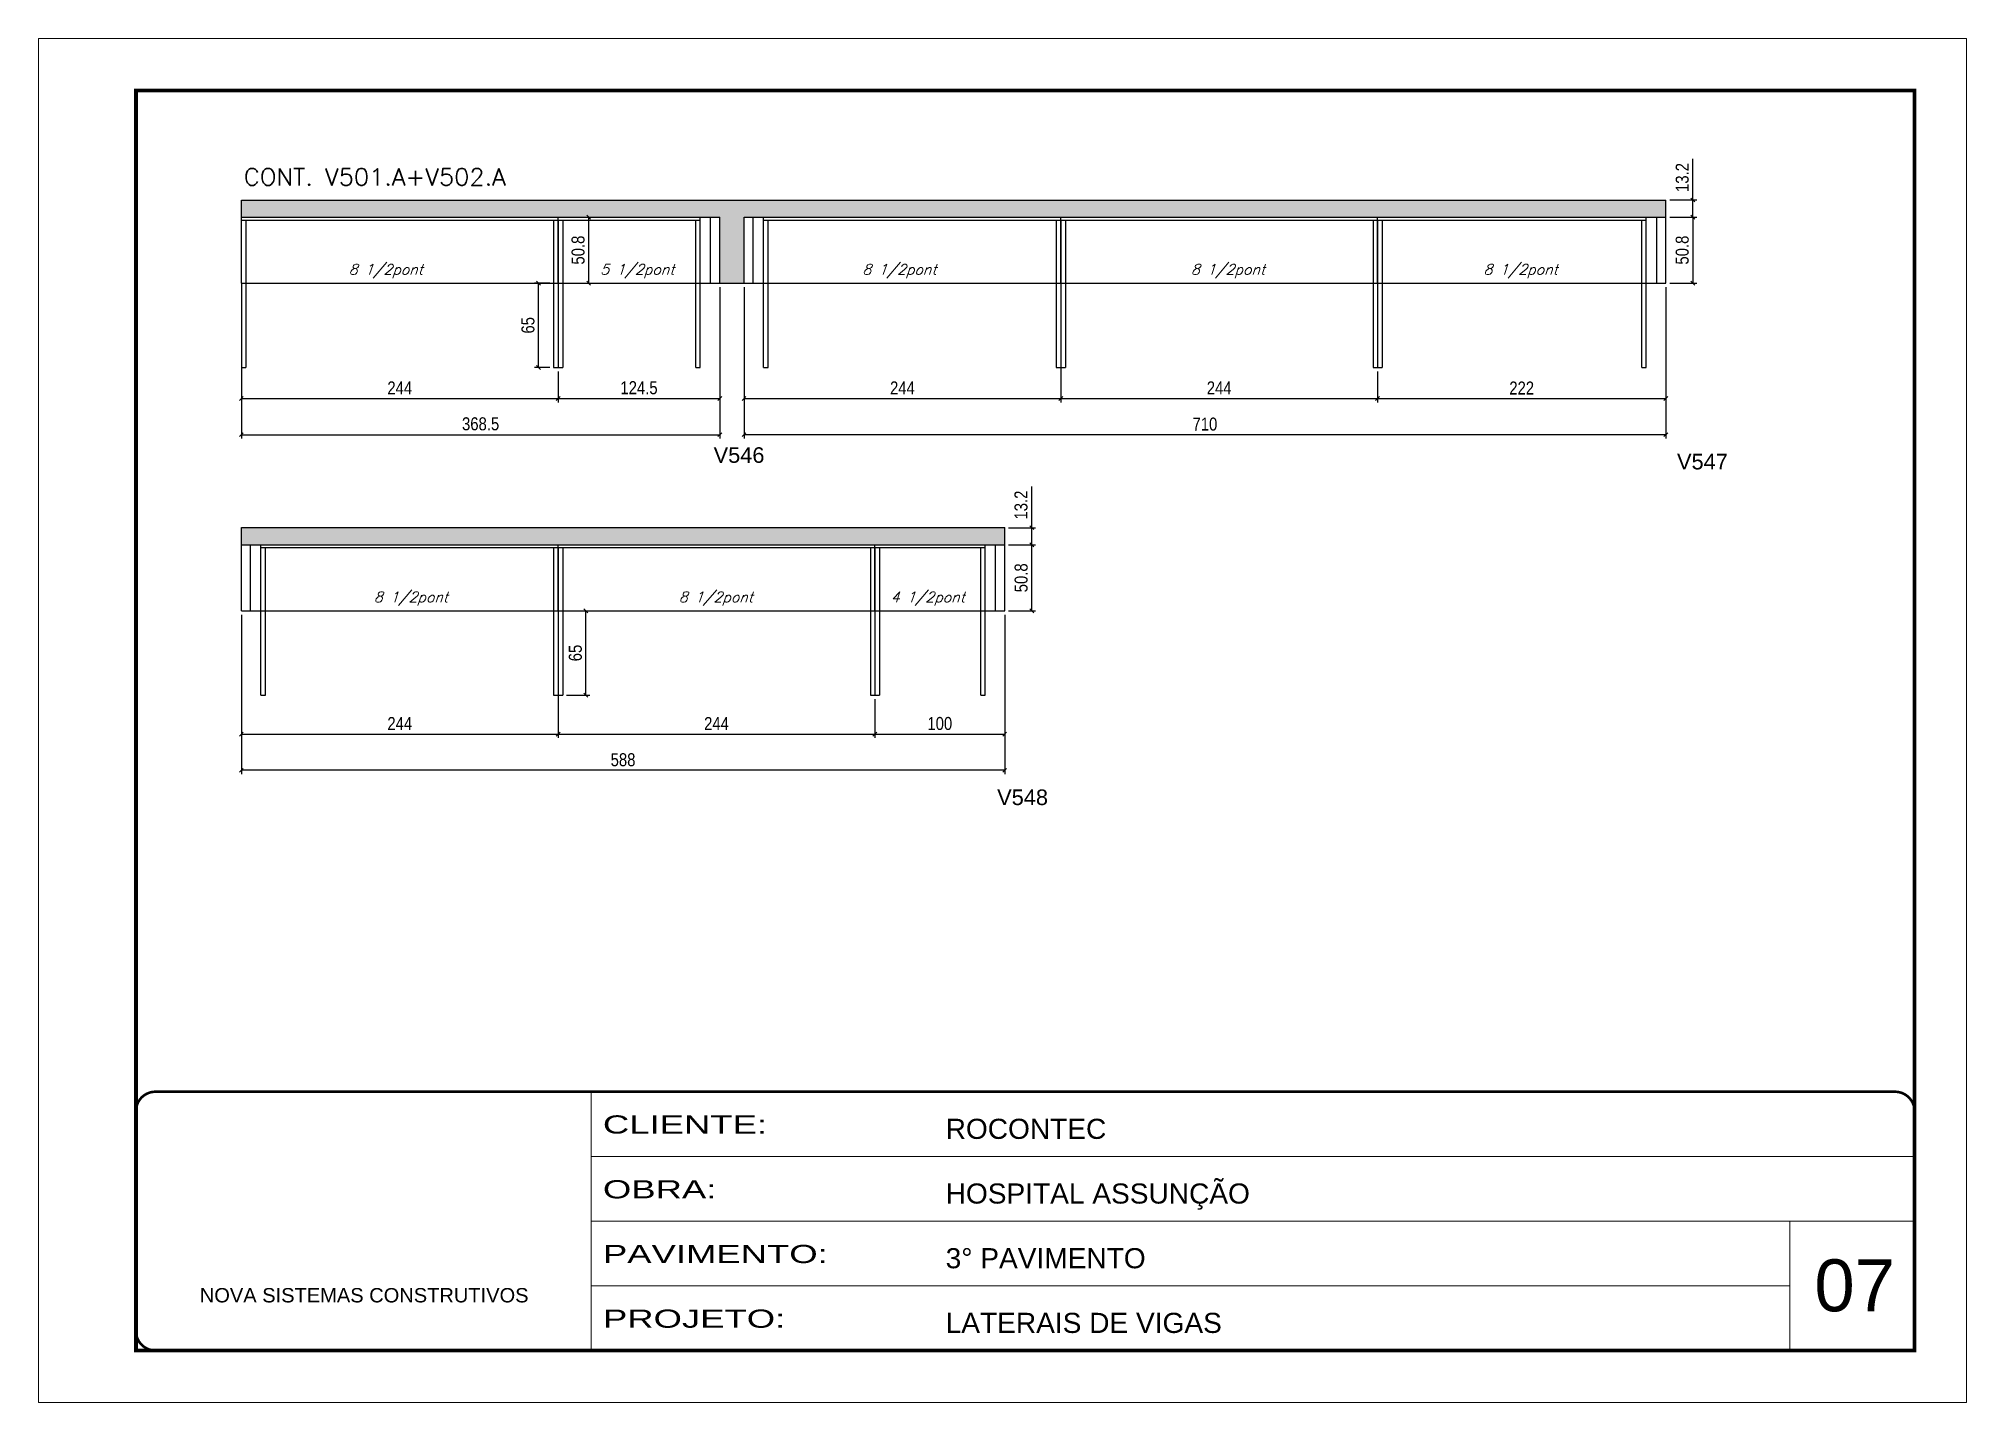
# Model space of a CAD drawing. Extents: x -21493 to -15213, y -12134 to 11887.
# Drawn here: x -18310 to -16825, y 9689 to 10739 of the extents above; entities that cross this region are included whole.
import ezdxf

# ---------------------------------------------------------------- set-up
doc = ezdxf.new("R2010")
doc.units = 0
doc.linetypes.add('CONTINUO', pattern=[0])
doc.linetypes.add('DASHED', pattern=[0.75, 0.5, -0.25])
for name, color, linetype in [('5', 5, 'Continuous'), ('COTA', 241, 'Continuous'), ('Painéis', 200, 'Continuous'), ('SARR_2.2x7', 40, 'Continuous'), ('SARR_3.5x7', 81, 'Continuous'), ('texto', 7, 'Continuous')]:
    doc.layers.add(name, color=color, linetype=linetype)
for name, color, linetype, lineweight in [('CARIMBO', 255, 'Continuous', 9), ('Folhas', 255, 'Continuous', 9), ('SARRAFO DE PRESSAO', 251, 'DASHED', 9), ('Texto Seção', 7, 'Continuous', 15)]:
    doc.layers.add(name, color=color, linetype=linetype, lineweight=lineweight)
doc.styles.add('ARIAL', font='arial.ttf')
doc.styles.add('COTA TECNICA', font='techl___.ttf', dxfattribs={"height": 10})
doc.styles.add('REGUA-120', font='ROMANS.shx', dxfattribs={"height": 15})
doc.styles.add('Romans', font='romans.shx')
doc.styles.get("Standard").update_dxf_attribs({"font": 'arial.ttf'})
doc.styles.add('Tecnologia', font='')
doc.styles.get('Tecnologia').set_extended_font_data('Forgotten Futurist')
doc.dimstyles.new('PAINEL', dxfattribs={"dimtxt": 10, "dimasz": 3, "dimexe": 3, "dimexo": 3, "dimgap": 3, "dimtad": 1, "dimdec": 1, "dimzin": 12, "dimdsep": 46, "dimtxsty": 'COTA TECNICA', "dimblk1": 'OBLIQUE', "dimblk2": 'OBLIQUE', "dimsah": 1, "dimcen": 0.9, "dimclrd": 4, "dimclre": 4, "dimclrt": 240, "dimadec": 1, "dimazin": 3, "dimtfac": 1, "dimtdec": 1, "dimtmove": 0, "dimatfit": 3, "dimfxl": 1, "dimtolj": 1, "dimtzin": 12, "dimarcsym": 0})

msp = doc.modelspace()

# ---------------------------------------------------------------- texts
at = {"layer": '5', "linetype": 'Continuous'}
for s, p in [('V546', (-17789.91, 10412.03)), ('V547', (-17047.84, 10406.98)), ('V548', (-17571.51, 10148.55))]:
    msp.add_text(s, height=12, rotation=0.00004, dxfattribs=at).set_placement(p)
at = {"layer": 'CARIMBO', "style": 'ARIAL'}
msp.add_text('07', height=40, dxfattribs=at).set_placement((-16942.05, 9758.8))
at = {"layer": 'texto', "color": 2, "char_height": 8, "attachment_point": 5, "style": 'Romans'}
for s, insert in [('{\\Q19;\\C256;8 1/2pont}', (-18042.44, 10559.64)), ('{\\Q19;\\C256;5 1/2pont}', (-17848.71, 10559.64)), ('{\\Q19;\\C256;8 1/2pont}', (-17646.78, 10559.64)), ('{\\Q19;\\C256;8 1/2pont}', (-17393.72, 10559.64)), ('{\\Q19;\\C256;8 1/2pont}', (-17168.3, 10559.64)), ('{\\Q19;\\C256;8 1/2pont}', (-18023.09, 10307.42)), ('{\\Q19;\\C256;8 1/2pont}', (-17788.21, 10307.42)), ('{\\Q19;\\C256;4 1/2pont}', (-17625, 10307.42))]:
    msp.add_mtext(s, dxfattribs=dict(at, insert=insert))
at = {"layer": 'Texto Seção', "style": 'REGUA-120', "width": 1.05}
msp.add_text('CONT. V501.A+V502.A', height=13, dxfattribs=at).set_placement((-18151.82, 10625.62))

# ---------------------------------------------------------------- blocks, each defined once
blk = doc.blocks.new('_Oblique')
at = {"color": 0, "linetype": 'ByBlock', "lineweight": -2}
blk.add_line((-0.5, -0.5), (0.5, 0.5), dxfattribs=at)
blk = doc.blocks.new('*D1657')
at = {"layer": 'COTA', "color": 4, "lineweight": -2, "ltscale": 25, "transparency": 16777216}
for p, q in [((-17766.5, 10547.4), (-17766.5, 10458.6)), ((-17522.5, 10547.4), (-17522.5, 10458.6)), ((-17766.5, 10461.6), (-17522.5, 10461.6))]:
    blk.add_line(p, q, dxfattribs=at)
at = {"layer": 'Defpoints', "color": 0, "ltscale": 25, "transparency": 16777216}
for p in [(-17766.5, 10550.4), (-17522.5, 10550.4), (-17522.5, 10461.6)]:
    blk.add_point(p, dxfattribs=at)
at = {"layer": 'COTA', "color": 4, "lineweight": -2, "ltscale": 25, "transparency": 16777216, "xscale": 3, "yscale": 3, "zscale": 3, "rotation": 180}
blk.add_blockref('_Oblique', (-17766.5, 10461.6), dxfattribs=at)
at = {"layer": 'COTA', "color": 4, "lineweight": -2, "ltscale": 25, "transparency": 16777216, "xscale": 3, "yscale": 3, "zscale": 3}
blk.add_blockref('_Oblique', (-17522.5, 10461.6), dxfattribs=at)
at = {"layer": 'COTA', "color": 240, "ltscale": 25, "transparency": 16777216, "insert": (-17644.5, 10469.7), "char_height": 10, "attachment_point": 5, "style": 'COTA TECNICA'}
blk.add_mtext('\\A1;244', dxfattribs=at)
blk = doc.blocks.new('*D1658')
at = {"layer": 'COTA', "color": 4, "lineweight": -2, "ltscale": 25, "transparency": 16777216}
for p, q in [((-17766.5, 10547.4), (-17766.5, 10430.7)), ((-17056.5, 10547.4), (-17056.5, 10430.7)), ((-17056.5, 10433.7), (-17766.5, 10433.7))]:
    blk.add_line(p, q, dxfattribs=at)
at = {"layer": 'Defpoints', "color": 0, "ltscale": 25, "transparency": 16777216}
for p in [(-17766.5, 10550.4), (-17056.5, 10550.4), (-17766.5, 10433.7)]:
    blk.add_point(p, dxfattribs=at)
at = {"layer": 'COTA', "color": 4, "lineweight": -2, "ltscale": 25, "transparency": 16777216, "xscale": 3, "yscale": 3, "zscale": 3, "rotation": 180}
blk.add_blockref('_Oblique', (-17766.5, 10433.7), dxfattribs=at)
at = {"layer": 'COTA', "color": 4, "lineweight": -2, "ltscale": 25, "transparency": 16777216, "xscale": 3, "yscale": 3, "zscale": 3}
blk.add_blockref('_Oblique', (-17056.5, 10433.7), dxfattribs=at)
at = {"layer": 'COTA', "color": 240, "ltscale": 25, "transparency": 16777216, "insert": (-17411.5, 10441.8), "char_height": 10, "attachment_point": 5, "style": 'COTA TECNICA'}
blk.add_mtext('\\A1;710', dxfattribs=at)
blk = doc.blocks.new('*D1659')
at = {"layer": 'COTA', "color": 4, "lineweight": -2, "ltscale": 25, "transparency": 16777216}
for p, q in [((-17035.6, 10614.4), (-17035.6, 10646.1)), ((-17053.5, 10614.4), (-17032.6, 10614.4)), ((-17035.6, 10601.2), (-17035.6, 10614.4)), ((-17053.5, 10601.2), (-17032.6, 10601.2))]:
    blk.add_line(p, q, dxfattribs=at)
at = {"layer": 'Defpoints', "color": 0, "ltscale": 25, "transparency": 16777216}
for p in [(-17056.5, 10614.4), (-17035.6, 10614.4), (-17056.5, 10601.2)]:
    blk.add_point(p, dxfattribs=at)
at = {"layer": 'COTA', "color": 4, "lineweight": -2, "ltscale": 25, "transparency": 16777216, "xscale": 3, "yscale": 3, "zscale": 3}
for p, rotation in [((-17035.6, 10614.4), 90), ((-17035.6, 10601.2), 270)]:
    blk.add_blockref('_Oblique', p, dxfattribs=dict(at, rotation=rotation))
at = {"layer": 'COTA', "color": 240, "ltscale": 25, "transparency": 16777216, "insert": (-17043.8, 10631.7), "char_height": 10, "attachment_point": 5, "rotation": 90, "style": 'COTA TECNICA'}
blk.add_mtext('\\A1;13.2', dxfattribs=at)
blk = doc.blocks.new('*D1660')
at = {"layer": 'COTA', "color": 4, "lineweight": -2, "ltscale": 25, "transparency": 16777216}
for p, q in [((-18153.7, 10295.1), (-18153.7, 10200.2)), ((-17909.7, 10295.1), (-17909.7, 10200.2)), ((-18153.7, 10203.2), (-17909.7, 10203.2))]:
    blk.add_line(p, q, dxfattribs=at)
at = {"layer": 'Defpoints', "color": 0, "ltscale": 25, "transparency": 16777216}
for p in [(-18153.7, 10298.1), (-17909.7, 10298.1), (-17909.7, 10203.2)]:
    blk.add_point(p, dxfattribs=at)
at = {"layer": 'COTA', "color": 4, "lineweight": -2, "ltscale": 25, "transparency": 16777216, "xscale": 3, "yscale": 3, "zscale": 3, "rotation": 180}
blk.add_blockref('_Oblique', (-18153.7, 10203.2), dxfattribs=at)
at = {"layer": 'COTA', "color": 4, "lineweight": -2, "ltscale": 25, "transparency": 16777216, "xscale": 3, "yscale": 3, "zscale": 3}
blk.add_blockref('_Oblique', (-17909.7, 10203.2), dxfattribs=at)
at = {"layer": 'COTA', "color": 240, "ltscale": 25, "transparency": 16777216, "insert": (-18031.7, 10211.3), "char_height": 10, "attachment_point": 5, "style": 'COTA TECNICA'}
blk.add_mtext('\\A1;244', dxfattribs=at)
blk = doc.blocks.new('*D1661')
at = {"layer": 'COTA', "color": 4, "lineweight": -2, "ltscale": 25, "transparency": 16777216}
for p, q in [((-17909.7, 10295.1), (-17909.7, 10200.2)), ((-17665.7, 10230.1), (-17665.7, 10200.2)), ((-17909.7, 10203.2), (-17665.7, 10203.2))]:
    blk.add_line(p, q, dxfattribs=at)
at = {"layer": 'Defpoints', "color": 0, "ltscale": 25, "transparency": 16777216}
for p in [(-17909.7, 10298.1), (-17665.7, 10233.1), (-17665.7, 10203.2)]:
    blk.add_point(p, dxfattribs=at)
at = {"layer": 'COTA', "color": 4, "lineweight": -2, "ltscale": 25, "transparency": 16777216, "xscale": 3, "yscale": 3, "zscale": 3, "rotation": 180}
blk.add_blockref('_Oblique', (-17909.7, 10203.2), dxfattribs=at)
at = {"layer": 'COTA', "color": 4, "lineweight": -2, "ltscale": 25, "transparency": 16777216, "xscale": 3, "yscale": 3, "zscale": 3}
blk.add_blockref('_Oblique', (-17665.7, 10203.2), dxfattribs=at)
at = {"layer": 'COTA', "color": 240, "ltscale": 25, "transparency": 16777216, "insert": (-17787.7, 10211.3), "char_height": 10, "attachment_point": 5, "style": 'COTA TECNICA'}
blk.add_mtext('\\A1;244', dxfattribs=at)
blk = doc.blocks.new('*D1662')
at = {"layer": 'COTA', "color": 4, "lineweight": -2, "ltscale": 25, "transparency": 16777216}
for p, q in [((-18153.7, 10295.1), (-18153.7, 10172.3)), ((-17565.7, 10295.1), (-17565.7, 10172.3)), ((-17565.7, 10175.3), (-18153.7, 10175.3))]:
    blk.add_line(p, q, dxfattribs=at)
at = {"layer": 'Defpoints', "color": 0, "ltscale": 25, "transparency": 16777216}
for p in [(-18153.7, 10298.1), (-17565.7, 10298.1), (-18153.7, 10175.3)]:
    blk.add_point(p, dxfattribs=at)
at = {"layer": 'COTA', "color": 4, "lineweight": -2, "ltscale": 25, "transparency": 16777216, "xscale": 3, "yscale": 3, "zscale": 3, "rotation": 180}
blk.add_blockref('_Oblique', (-18153.7, 10175.3), dxfattribs=at)
at = {"layer": 'COTA', "color": 4, "lineweight": -2, "ltscale": 25, "transparency": 16777216, "xscale": 3, "yscale": 3, "zscale": 3}
blk.add_blockref('_Oblique', (-17565.7, 10175.3), dxfattribs=at)
at = {"layer": 'COTA', "color": 240, "ltscale": 25, "transparency": 16777216, "insert": (-17859.7, 10183.4), "char_height": 10, "attachment_point": 5, "style": 'COTA TECNICA'}
blk.add_mtext('\\A1;588', dxfattribs=at)
blk = doc.blocks.new('*D1663')
at = {"layer": 'COTA', "color": 4, "lineweight": -2, "ltscale": 25, "transparency": 16777216}
for p, q in [((-17544.9, 10362.1), (-17544.9, 10393.9)), ((-17562.7, 10362.1), (-17541.9, 10362.1)), ((-17544.9, 10348.9), (-17544.9, 10362.1)), ((-17562.7, 10348.9), (-17541.9, 10348.9))]:
    blk.add_line(p, q, dxfattribs=at)
at = {"layer": 'Defpoints', "color": 0, "ltscale": 25, "transparency": 16777216}
for p in [(-17565.7, 10362.1), (-17544.9, 10362.1), (-17565.7, 10348.9)]:
    blk.add_point(p, dxfattribs=at)
at = {"layer": 'COTA', "color": 4, "lineweight": -2, "ltscale": 25, "transparency": 16777216, "xscale": 3, "yscale": 3, "zscale": 3}
for p, rotation in [((-17544.9, 10362.1), 90), ((-17544.9, 10348.9), 270)]:
    blk.add_blockref('_Oblique', p, dxfattribs=dict(at, rotation=rotation))
at = {"layer": 'COTA', "color": 240, "ltscale": 25, "transparency": 16777216, "insert": (-17553.1, 10379.5), "char_height": 10, "attachment_point": 5, "rotation": 90, "style": 'COTA TECNICA'}
blk.add_mtext('\\A1;13.2', dxfattribs=at)
blk = doc.blocks.new('*D1667')
at = {"layer": 'COTA', "color": 4, "lineweight": -2, "ltscale": 25, "transparency": 16777216}
for p, q in [((-17053.5, 10601.2), (-17032.6, 10601.2)), ((-17035.6, 10601.2), (-17035.6, 10550.4)), ((-17053.5, 10550.4), (-17032.6, 10550.4))]:
    blk.add_line(p, q, dxfattribs=at)
at = {"layer": 'Defpoints', "color": 0, "ltscale": 25, "transparency": 16777216}
for p in [(-17056.5, 10601.2), (-17056.5, 10550.4), (-17035.6, 10550.4)]:
    blk.add_point(p, dxfattribs=at)
at = {"layer": 'COTA', "color": 4, "lineweight": -2, "ltscale": 25, "transparency": 16777216, "xscale": 3, "yscale": 3, "zscale": 3}
for p, rotation in [((-17035.6, 10601.2), 90), ((-17035.6, 10550.4), 270)]:
    blk.add_blockref('_Oblique', p, dxfattribs=dict(at, rotation=rotation))
at = {"layer": 'COTA', "color": 240, "ltscale": 25, "transparency": 16777216, "insert": (-17043.8, 10575.8), "char_height": 10, "attachment_point": 5, "rotation": 90, "style": 'COTA TECNICA'}
blk.add_mtext('\\A1;50.8', dxfattribs=at)
blk = doc.blocks.new('*D1555')
at = {"layer": 'COTA', "color": 4, "lineweight": -2, "ltscale": 25, "transparency": 16777216}
for p, q in [((-17916.2, 10550.4), (-17927.8, 10550.4)), ((-17924.8, 10485.4), (-17924.8, 10550.4)), ((-17916.2, 10485.4), (-17927.8, 10485.4))]:
    blk.add_line(p, q, dxfattribs=at)
at = {"layer": 'Defpoints', "color": 0, "ltscale": 25, "transparency": 16777216}
for p in [(-17924.8, 10550.4), (-17913.2, 10550.4), (-17913.2, 10485.4)]:
    blk.add_point(p, dxfattribs=at)
at = {"layer": 'COTA', "color": 4, "lineweight": -2, "ltscale": 25, "transparency": 16777216, "xscale": 3, "yscale": 3, "zscale": 3}
for p, rotation in [((-17924.8, 10550.4), 90), ((-17924.8, 10485.4), 270)]:
    blk.add_blockref('_Oblique', p, dxfattribs=dict(at, rotation=rotation))
at = {"layer": 'COTA', "color": 240, "ltscale": 25, "transparency": 16777216, "insert": (-17932.9, 10517.9), "char_height": 10, "attachment_point": 5, "rotation": 90, "style": 'COTA TECNICA'}
blk.add_mtext('\\A1;65', dxfattribs=at)
blk = doc.blocks.new('*D1556')
at = {"layer": 'COTA', "color": 4, "lineweight": -2, "ltscale": 25, "transparency": 16777216}
for p, q in [((-17522.4, 10482.4), (-17522.4, 10458.6)), ((-17278.5, 10482.4), (-17278.5, 10458.6)), ((-17522.4, 10461.6), (-17278.5, 10461.6))]:
    blk.add_line(p, q, dxfattribs=at)
at = {"layer": 'Defpoints', "color": 0, "ltscale": 25, "transparency": 16777216}
for p in [(-17522.4, 10485.4), (-17278.5, 10485.4), (-17278.5, 10461.6)]:
    blk.add_point(p, dxfattribs=at)
at = {"layer": 'COTA', "color": 4, "lineweight": -2, "ltscale": 25, "transparency": 16777216, "xscale": 3, "yscale": 3, "zscale": 3, "rotation": 180}
blk.add_blockref('_Oblique', (-17522.4, 10461.6), dxfattribs=at)
at = {"layer": 'COTA', "color": 4, "lineweight": -2, "ltscale": 25, "transparency": 16777216, "xscale": 3, "yscale": 3, "zscale": 3}
blk.add_blockref('_Oblique', (-17278.5, 10461.6), dxfattribs=at)
at = {"layer": 'COTA', "color": 240, "ltscale": 25, "transparency": 16777216, "insert": (-17400.5, 10469.7), "char_height": 10, "attachment_point": 5, "style": 'COTA TECNICA'}
blk.add_mtext('\\A1;244', dxfattribs=at)
blk = doc.blocks.new('*D1557')
at = {"layer": 'COTA', "color": 4, "lineweight": -2, "ltscale": 25, "transparency": 16777216}
for p, q in [((-17056.5, 10547.4), (-17056.5, 10458.6)), ((-17278.5, 10482.4), (-17278.5, 10458.6)), ((-17278.5, 10461.6), (-17056.5, 10461.6))]:
    blk.add_line(p, q, dxfattribs=at)
at = {"layer": 'Defpoints', "color": 0, "ltscale": 25, "transparency": 16777216}
for p in [(-17056.5, 10550.4), (-17278.5, 10485.4), (-17056.5, 10461.6)]:
    blk.add_point(p, dxfattribs=at)
at = {"layer": 'COTA', "color": 4, "lineweight": -2, "ltscale": 25, "transparency": 16777216, "xscale": 3, "yscale": 3, "zscale": 3, "rotation": 180}
blk.add_blockref('_Oblique', (-17278.5, 10461.6), dxfattribs=at)
at = {"layer": 'COTA', "color": 4, "lineweight": -2, "ltscale": 25, "transparency": 16777216, "xscale": 3, "yscale": 3, "zscale": 3}
blk.add_blockref('_Oblique', (-17056.5, 10461.6), dxfattribs=at)
at = {"layer": 'COTA', "color": 240, "ltscale": 25, "transparency": 16777216, "insert": (-17167.5, 10469.6), "char_height": 10, "attachment_point": 5, "style": 'COTA TECNICA'}
blk.add_mtext('\\A1;222', dxfattribs=at)
blk = doc.blocks.new('*D1558')
at = {"layer": 'COTA', "color": 4, "lineweight": -2, "ltscale": 25, "transparency": 16777216}
for p, q in [((-18153.7, 10547.4), (-18153.7, 10458.6)), ((-17909.7, 10482.4), (-17909.7, 10458.6)), ((-18153.7, 10461.6), (-17909.7, 10461.6))]:
    blk.add_line(p, q, dxfattribs=at)
at = {"layer": 'Defpoints', "color": 0, "ltscale": 25, "transparency": 16777216}
for p in [(-18153.7, 10550.4), (-17909.7, 10485.4), (-17909.7, 10461.6)]:
    blk.add_point(p, dxfattribs=at)
at = {"layer": 'COTA', "color": 4, "lineweight": -2, "ltscale": 25, "transparency": 16777216, "xscale": 3, "yscale": 3, "zscale": 3, "rotation": 180}
blk.add_blockref('_Oblique', (-18153.7, 10461.6), dxfattribs=at)
at = {"layer": 'COTA', "color": 4, "lineweight": -2, "ltscale": 25, "transparency": 16777216, "xscale": 3, "yscale": 3, "zscale": 3}
blk.add_blockref('_Oblique', (-17909.7, 10461.6), dxfattribs=at)
at = {"layer": 'COTA', "color": 240, "ltscale": 25, "transparency": 16777216, "insert": (-18031.7, 10469.7), "char_height": 10, "attachment_point": 5, "style": 'COTA TECNICA'}
blk.add_mtext('\\A1;244', dxfattribs=at)
blk = doc.blocks.new('*D1559')
at = {"layer": 'COTA', "color": 4, "lineweight": -2, "ltscale": 25, "transparency": 16777216}
for p, q in [((-17785.2, 10547.4), (-17785.2, 10458.6)), ((-17909.7, 10482.4), (-17909.7, 10458.6)), ((-17909.7, 10461.6), (-17785.2, 10461.6))]:
    blk.add_line(p, q, dxfattribs=at)
at = {"layer": 'Defpoints', "color": 0, "ltscale": 25, "transparency": 16777216}
for p in [(-17785.2, 10550.4), (-17909.7, 10485.4), (-17785.2, 10461.6)]:
    blk.add_point(p, dxfattribs=at)
at = {"layer": 'COTA', "color": 4, "lineweight": -2, "ltscale": 25, "transparency": 16777216, "xscale": 3, "yscale": 3, "zscale": 3, "rotation": 180}
blk.add_blockref('_Oblique', (-17909.7, 10461.6), dxfattribs=at)
at = {"layer": 'COTA', "color": 4, "lineweight": -2, "ltscale": 25, "transparency": 16777216, "xscale": 3, "yscale": 3, "zscale": 3}
blk.add_blockref('_Oblique', (-17785.2, 10461.6), dxfattribs=at)
at = {"layer": 'COTA', "color": 240, "ltscale": 25, "transparency": 16777216, "insert": (-17847.4, 10469.8), "char_height": 10, "attachment_point": 5, "style": 'COTA TECNICA'}
blk.add_mtext('\\A1;124.5', dxfattribs=at)
blk = doc.blocks.new('*D1560')
at = {"layer": 'COTA', "color": 4, "lineweight": -2, "ltscale": 25, "transparency": 16777216}
for p, q in [((-18153.7, 10547.4), (-18153.7, 10430.7)), ((-17785.2, 10547.4), (-17785.2, 10430.7)), ((-18153.7, 10433.7), (-17785.2, 10433.7))]:
    blk.add_line(p, q, dxfattribs=at)
at = {"layer": 'Defpoints', "color": 0, "ltscale": 25, "transparency": 16777216}
for p in [(-18153.7, 10550.4), (-17785.2, 10550.4), (-17785.2, 10433.7)]:
    blk.add_point(p, dxfattribs=at)
at = {"layer": 'COTA', "color": 4, "lineweight": -2, "ltscale": 25, "transparency": 16777216, "xscale": 3, "yscale": 3, "zscale": 3, "rotation": 180}
blk.add_blockref('_Oblique', (-18153.7, 10433.7), dxfattribs=at)
at = {"layer": 'COTA', "color": 4, "lineweight": -2, "ltscale": 25, "transparency": 16777216, "xscale": 3, "yscale": 3, "zscale": 3}
blk.add_blockref('_Oblique', (-17785.2, 10433.7), dxfattribs=at)
at = {"layer": 'COTA', "color": 240, "ltscale": 25, "transparency": 16777216, "insert": (-17969.4, 10442), "char_height": 10, "attachment_point": 5, "style": 'COTA TECNICA'}
blk.add_mtext('\\A1;368.5', dxfattribs=at)
blk = doc.blocks.new('*D1561')
at = {"layer": 'COTA', "color": 4, "lineweight": -2, "ltscale": 25, "transparency": 16777216}
for p, q in [((-17565.7, 10295.1), (-17565.7, 10200.2)), ((-17665.7, 10230.1), (-17665.7, 10200.2)), ((-17665.7, 10203.2), (-17565.7, 10203.2))]:
    blk.add_line(p, q, dxfattribs=at)
at = {"layer": 'Defpoints', "color": 0, "ltscale": 25, "transparency": 16777216}
for p in [(-17565.7, 10298.1), (-17665.7, 10233.1), (-17565.7, 10203.2)]:
    blk.add_point(p, dxfattribs=at)
at = {"layer": 'COTA', "color": 4, "lineweight": -2, "ltscale": 25, "transparency": 16777216, "xscale": 3, "yscale": 3, "zscale": 3, "rotation": 180}
blk.add_blockref('_Oblique', (-17665.7, 10203.2), dxfattribs=at)
at = {"layer": 'COTA', "color": 4, "lineweight": -2, "ltscale": 25, "transparency": 16777216, "xscale": 3, "yscale": 3, "zscale": 3}
blk.add_blockref('_Oblique', (-17565.7, 10203.2), dxfattribs=at)
at = {"layer": 'COTA', "color": 240, "ltscale": 25, "transparency": 16777216, "insert": (-17615.7, 10211.3), "char_height": 10, "attachment_point": 5, "style": 'COTA TECNICA'}
blk.add_mtext('\\A1;100', dxfattribs=at)
blk = doc.blocks.new('*D1562')
at = {"layer": 'COTA', "color": 4, "lineweight": -2, "ltscale": 25, "transparency": 16777216}
for p, q in [((-17903.2, 10298.1), (-17885.3, 10298.1)), ((-17888.3, 10233.1), (-17888.3, 10298.1)), ((-17903.2, 10233.1), (-17885.3, 10233.1))]:
    blk.add_line(p, q, dxfattribs=at)
at = {"layer": 'Defpoints', "color": 0, "ltscale": 25, "transparency": 16777216}
for p in [(-17906.2, 10298.1), (-17888.3, 10298.1), (-17906.2, 10233.1)]:
    blk.add_point(p, dxfattribs=at)
at = {"layer": 'COTA', "color": 4, "lineweight": -2, "ltscale": 25, "transparency": 16777216, "xscale": 3, "yscale": 3, "zscale": 3}
for p, rotation in [((-17888.3, 10298.1), 90), ((-17888.3, 10233.1), 270)]:
    blk.add_blockref('_Oblique', p, dxfattribs=dict(at, rotation=rotation))
at = {"layer": 'COTA', "color": 240, "ltscale": 25, "transparency": 16777216, "insert": (-17896.4, 10265.6), "char_height": 10, "attachment_point": 5, "rotation": 90, "style": 'COTA TECNICA'}
blk.add_mtext('\\A1;65', dxfattribs=at)
blk = doc.blocks.new('*D1563')
at = {"layer": 'COTA', "color": 4, "lineweight": -2, "ltscale": 25, "transparency": 16777216}
for p, q in [((-17562.7, 10348.9), (-17541.9, 10348.9)), ((-17544.9, 10298.1), (-17544.9, 10348.9)), ((-17562.7, 10298.1), (-17541.9, 10298.1))]:
    blk.add_line(p, q, dxfattribs=at)
at = {"layer": 'Defpoints', "color": 0, "ltscale": 25, "transparency": 16777216}
for p in [(-17565.7, 10348.9), (-17544.9, 10348.9), (-17565.7, 10298.1)]:
    blk.add_point(p, dxfattribs=at)
at = {"layer": 'COTA', "color": 4, "lineweight": -2, "ltscale": 25, "transparency": 16777216, "xscale": 3, "yscale": 3, "zscale": 3}
for p, rotation in [((-17544.9, 10348.9), 90), ((-17544.9, 10298.1), 270)]:
    blk.add_blockref('_Oblique', p, dxfattribs=dict(at, rotation=rotation))
at = {"layer": 'COTA', "color": 240, "ltscale": 25, "transparency": 16777216, "insert": (-17553, 10323.5), "char_height": 10, "attachment_point": 5, "rotation": 90, "style": 'COTA TECNICA'}
blk.add_mtext('\\A1;50.8', dxfattribs=at)
blk = doc.blocks.new('*D1564')
at = {"layer": 'COTA', "color": 4, "lineweight": -2, "ltscale": 25, "transparency": 16777216}
for p, q in [((-17906.7, 10601.2), (-17883.2, 10601.2)), ((-17886.2, 10601.2), (-17886.2, 10550.4)), ((-17906.7, 10550.4), (-17883.2, 10550.4))]:
    blk.add_line(p, q, dxfattribs=at)
at = {"layer": 'Defpoints', "color": 0, "ltscale": 25, "transparency": 16777216}
for p in [(-17909.7, 10601.2), (-17909.7, 10550.4), (-17886.2, 10550.4)]:
    blk.add_point(p, dxfattribs=at)
at = {"layer": 'COTA', "color": 4, "lineweight": -2, "ltscale": 25, "transparency": 16777216, "xscale": 3, "yscale": 3, "zscale": 3}
for p, rotation in [((-17886.2, 10601.2), 90), ((-17886.2, 10550.4), 270)]:
    blk.add_blockref('_Oblique', p, dxfattribs=dict(at, rotation=rotation))
at = {"layer": 'COTA', "color": 240, "ltscale": 25, "transparency": 16777216, "insert": (-17894.3, 10575.8), "char_height": 10, "attachment_point": 5, "rotation": 90, "style": 'COTA TECNICA'}
blk.add_mtext('\\A1;50.8', dxfattribs=at)
blk = doc.blocks.new('9999999999')
at = {"color": 30, "linetype": 'CONTINUO'}
for p, q in [((98564.6, 34230.2), (98564.6, 34429.4)), ((98564.6, 34379.6), (99584, 34379.6)), ((98564.6, 34329.8), (99488, 34329.8)), ((99584, 34329.8), (99488, 34329.8)), ((99488, 34329.8), (99488, 34230.2)), ((98564.6, 34280), (99488, 34280))]:
    blk.add_line(p, q, dxfattribs=at)
at = {"color": 30, "linetype": 'CONTINUO', "const_width": 2}
blk.add_lwpolyline([(99584, 34230.2), (99584, 34414.4, 0.414214), (99569, 34429.4), (98229, 34429.4, 0.414214), (98214, 34414.4), (98214, 34245.2, 0.414214), (98229, 34230.2), (99584, 34230.2)], format="xyb", dxfattribs=at)
at = {"layer": 'Folhas'}
blk.add_lwpolyline([(98139, 34190.2), (99624, 34190.2), (99624, 35240.2), (98139, 35240.2)], close=True, dxfattribs=at)
at = {"layer": 'Folhas', "color": 30, "const_width": 3}
blk.add_lwpolyline([(98214, 34230.2), (99584, 34230.2), (99584, 35200.2), (98214, 35200.2)], close=True, dxfattribs=at)
at = {"color": 7, "linetype": 'Continuous', "ltscale": 5, "style": 'ARIAL'}
for s, height, p in [('ROCONTEC', 15.48, (98837.7, 34393.1)), ('HOSPITAL ASSUNÇÃO', 15.483, (98837.7, 34343.3)), ('3° PAVIMENTO', 15.483, (98837.7, 34293.5)), ('NOVA SISTEMAS CONSTRUTIVOS', 11.059, (98263.2, 34267.2)), ('LATERAIS DE VIGAS', 15.483, (98837.7, 34243.7))]:
    blk.add_text(s, height=height, dxfattribs=at).set_placement(p)
at = {"layer": 'Folhas', "color": 7, "style": 'Tecnologia', "width": 1.5}
for s, p in [('CLIENTE:', (98573.7, 34397.2)), ('OBRA:', (98573.7, 34347.3)), ('PAVIMENTO:', (98573.7, 34297.5)), ('PROJETO:', (98573.7, 34247.7))]:
    blk.add_text(s, height=14, dxfattribs=at).set_placement(p)

# ---------------------------------------------------------------- dimensions: what is measured, and where the dimension line sits
at = {"layer": 'COTA', "ltscale": 25}
for base, p1, p2, picture, middle in [((-17035.63, 10614.36), (-17056.48, 10601.16), (-17056.48, 10614.36), '*D1659', (-17043.85, 10631.73)), ((-17886.18, 10550.36), (-17909.68, 10601.16), (-17909.68, 10550.36), '*D1564', (-17894.31, 10575.76)), ((-17035.63, 10550.36), (-17056.48, 10601.16), (-17056.48, 10550.36), '*D1667', (-17043.76, 10575.76)), ((-17924.79, 10550.36), (-17913.18, 10485.36), (-17913.18, 10550.36), '*D1555', (-17932.9, 10517.86)), ((-17544.85, 10362.14), (-17565.7, 10348.94), (-17565.7, 10362.14), '*D1663', (-17553.07, 10379.51)), ((-17544.85, 10348.94), (-17565.7, 10298.14), (-17565.7, 10348.94), '*D1563', (-17552.98, 10323.54)), ((-17888.3, 10298.14), (-17906.16, 10233.14), (-17906.16, 10298.14), '*D1562', (-17896.41, 10265.64))]:
    dim = msp.add_linear_dim(base=base, p1=p1, p2=p2, angle=90, dimstyle='PAINEL', dxfattribs=at)
    dim.commit()
    dim.dimension.update_dxf_attribs({"geometry": picture, "text_midpoint": middle})
for base, p1, p2, picture, middle in [((-17909.68, 10461.65), (-18153.68, 10550.36), (-17909.68, 10485.36), '*D1558', (-18031.68, 10469.72)), ((-17785.2, 10433.72), (-18153.68, 10550.36), (-17785.2, 10550.36), '*D1560', (-17969.44, 10441.96)), ((-17766.46, 10433.72), (-17056.48, 10550.36), (-17766.46, 10550.36), '*D1658', (-17411.47, 10441.82)), ((-17278.46, 10461.65), (-17522.45, 10485.36), (-17278.46, 10485.36), '*D1556', (-17400.45, 10469.72)), ((-18153.68, 10175.29), (-17565.7, 10298.14), (-18153.68, 10298.14), '*D1662', (-17859.69, 10183.42)), ((-17665.68, 10203.22), (-17909.68, 10298.14), (-17665.68, 10233.14), '*D1661', (-17787.68, 10211.29)), ((-17565.7, 10203.22), (-17665.68, 10233.14), (-17565.7, 10298.14), '*D1561', (-17615.69, 10211.32))]:
    dim = msp.add_linear_dim(base=base, p1=p1, p2=p2, dimstyle='PAINEL', dxfattribs=at)
    dim.commit()
    dim.dimension.update_dxf_attribs({"geometry": picture, "text_midpoint": middle})
for base, p1, p2, picture, middle in [((-17785.2, 10461.65), (-17909.68, 10485.36), (-17785.2, 10550.36), '*D1559', (-17847.44, 10469.75)), ((-17056.48, 10461.65), (-17278.46, 10485.36), (-17056.48, 10550.36), '*D1557', (-17167.47, 10469.65))]:
    dim = msp.add_linear_dim(base=base, p1=p1, p2=p2, dimstyle='PAINEL', override={"dimtmove": 1}, dxfattribs=at)
    dim.commit()
    dim.dimension.update_dxf_attribs({"geometry": picture, "text_midpoint": middle})
for base, p1, p2, picture, middle in [((-17522.46, 10461.65), (-17766.46, 10550.36), (-17522.46, 10550.36), '*D1657', (-17644.46, 10461.65)), ((-17909.68, 10203.22), (-18153.68, 10298.14), (-17909.68, 10298.14), '*D1660', (-18031.68, 10203.22))]:
    dim = msp.add_linear_dim(base=base, p1=p1, p2=p2, dimstyle='PAINEL', dxfattribs=at)
    dim.commit()
    dim.dimension.update_dxf_attribs({"geometry": picture, "text_midpoint": middle, "dimtype": 160})

# ---------------------------------------------------------------- hatches: boundary and pattern name
at = {"layer": 'COTA', "linetype": 'ByBlock'}
h = msp.add_hatch(dxfattribs=at)
h.set_pattern_fill('AR-CONC', color=256, scale=0.03)
h.set_pattern_definition([(50, (-155447.1976, -18004.2416), (5.46554007, -0.47817257), [0.5715, -6.2865]), (355, (-155447.1976, -18004.2416), (-1.05730264, 5.73170536), [0.4572, -5.02921753]), (100.4514447, (-155446.742, -18004.2814), (4.40823741, 5.25353256), [0.48570026, -5.34270734]), (46.1842, (-155447.1976, -18002.7176), (8.13237123, -1.26126984), [0.85725, -9.42975]), (96.6355576, (-155446.52, -18002.823), (7.122124, 7.42278374), [0.7285507, -8.01406824]), (351.184151, (-155447.198, -18002.7176), (7.122124, 7.42278374), [0.685799, -7.54379196]), (21, (-155446.4356, -18003.0986), (4.54843174, -3.06795595), [0.5715, -6.2865]), (326, (-155446.4356, -18003.0986), (1.85406085, 5.52563898), [0.4572, -5.0292]), (71.451445, (-155446.0566, -18003.354), (6.40249258, 2.45768307), [0.48570026, -5.34269813]), (37.5, (-155447.1976, -18004.2416), (0.092658098, 2.536651166), [0, -4.96824, 0, -5.1054, 0, -5.04825]), (7.5, (-155447.1976, -18004.2416), (2.004589875, 3.005417245), [0, -2.91084, 0, -4.85394, 0, -1.92405]), (327.5, (-155448.8969, -18004.2416), (4.067717855, -0.17186232), [0, -1.905, 0, -5.9436, 0, -7.8867]), (317.5, (-155449.659, -18004.2416), (4.44387544, 0.76279473), [0, -2.4765, 0, -3.94716, 0, -5.6007])])
h.paths.add_polyline_path([(-17766.46, 10601.16), (-17056.48, 10601.16), (-17056.48, 10614.36), (-18153.68, 10614.36), (-18153.68, 10601.16), (-17785.2, 10601.16), (-17785.2, 10550.36), (-17766.46, 10550.36)])
h = msp.add_hatch(dxfattribs=at)
h.set_pattern_fill('AR-CONC', color=256, scale=0.03)
h.set_pattern_definition([(50, (-159534.2574, -21240.245), (5.46554007, -0.47817257), [0.5715, -6.2865]), (355, (-159534.2574, -21240.245), (-1.05730264, 5.73170536), [0.4572, -5.02921753]), (100.4514447, (-159533.802, -21240.285), (4.40823741, 5.25353256), [0.48570026, -5.34270734]), (46.1842, (-159534.2574, -21238.721), (8.13237123, -1.26126984), [0.85725, -9.42975]), (96.6355576, (-159533.58, -21238.826), (7.122124, 7.42278374), [0.7285507, -8.01406824]), (351.184151, (-159534.257, -21238.721), (7.122124, 7.42278374), [0.685799, -7.54379196]), (21, (-159533.4954, -21239.102), (4.54843174, -3.06795595), [0.5715, -6.2865]), (326, (-159533.4954, -21239.102), (1.85406085, 5.52563898), [0.4572, -5.0292]), (71.451445, (-159533.1163, -21239.358), (6.40249258, 2.45768307), [0.48570026, -5.34269813]), (37.5, (-159534.2574, -21240.245), (0.092658098, 2.536651166), [0, -4.96824, 0, -5.1054, 0, -5.04825]), (7.5, (-159534.2574, -21240.245), (2.004589875, 3.005417245), [0, -2.91084, 0, -4.85394, 0, -1.92405]), (327.5, (-159535.9566, -21240.245), (4.067717855, -0.17186232), [0, -1.905, 0, -5.9436, 0, -7.8867]), (317.5, (-159536.7186, -21240.245), (4.44387544, 0.76279473), [0, -2.4765, 0, -3.94716, 0, -5.6007])])
h.paths.add_polyline_path([(-18153.68, 10362.14), (-18153.68, 10348.94), (-17565.7, 10348.94), (-17565.7, 10362.14)])

# ---------------------------------------------------------------- linework, layer by layer
for p, q in [((-18153.68, 10614.36), (-17056.48, 10614.36)), ((-18153.68, 10601.16), (-18153.68, 10614.36)), ((-17056.48, 10601.16), (-17056.48, 10614.36)), ((-17785.2, 10550.36), (-17766.46, 10550.36)), ((-18153.68, 10362.14), (-17565.7, 10362.14)), ((-18153.68, 10348.94), (-18153.68, 10362.14)), ((-17565.7, 10348.94), (-17565.7, 10362.14))]:
    msp.add_line(p, q, dxfattribs=at)
at = {"layer": 'Painéis'}
for p, q in [((-18153.68, 10601.16), (-17785.2, 10601.16)), ((-17766.46, 10601.16), (-17056.48, 10601.16)), ((-18153.68, 10550.36), (-17785.2, 10550.36)), ((-17766.46, 10550.36), (-17056.48, 10550.36)), ((-18153.68, 10348.94), (-17565.7, 10348.94)), ((-18153.68, 10298.14), (-17565.7, 10298.14))]:
    msp.add_line(p, q, dxfattribs=at)
at = {"layer": 'Painéis', "ltscale": 25}
for p, q in [((-18153.68, 10550.36), (-18153.68, 10601.16)), ((-17909.68, 10550.36), (-17909.68, 10601.16)), ((-17785.2, 10550.36), (-17785.2, 10601.16)), ((-17766.46, 10550.36), (-17766.46, 10601.16)), ((-17522.46, 10550.36), (-17522.46, 10601.16)), ((-17278.46, 10550.36), (-17278.46, 10601.16)), ((-17056.48, 10550.36), (-17056.48, 10601.16)), ((-18153.68, 10298.14), (-18153.68, 10348.94)), ((-17909.68, 10298.14), (-17909.68, 10348.94)), ((-17665.68, 10298.14), (-17665.68, 10348.94)), ((-17565.7, 10298.14), (-17565.7, 10348.94))]:
    msp.add_line(p, q, dxfattribs=at)
at = {"layer": 'SARR_2.2x7', "linetype": 'Continuous'}
for p, q in [((-18153.68, 10598.96), (-17909.68, 10598.96)), ((-17909.68, 10598.96), (-17800.2, 10598.96)), ((-17792.2, 10550.36), (-17792.2, 10601.16)), ((-17759.46, 10550.36), (-17759.46, 10601.16)), ((-17751.46, 10598.96), (-17522.46, 10598.96)), ((-17522.46, 10598.96), (-17278.46, 10598.96)), ((-17278.46, 10598.96), (-17071.48, 10598.96)), ((-17063.48, 10550.36), (-17063.48, 10601.16)), ((-18146.68, 10298.14), (-18146.68, 10348.94)), ((-18138.68, 10346.74), (-17909.68, 10346.74)), ((-17909.68, 10346.74), (-17665.68, 10346.74)), ((-17665.68, 10346.74), (-17580.7, 10346.74)), ((-17572.7, 10298.14), (-17572.7, 10348.94))]:
    msp.add_line(p, q, dxfattribs=at)
at = {"layer": 'SARR_3.5x7'}
for p, q in [((-18150.16, 10598.96), (-18150.16, 10485.36)), ((-17913.18, 10598.96), (-17913.18, 10485.36)), ((-17909.68, 10598.96), (-17909.68, 10485.36)), ((-17906.16, 10598.96), (-17906.16, 10485.36)), ((-17803.7, 10485.36), (-17803.7, 10598.96)), ((-17800.2, 10485.36), (-17800.2, 10601.16)), ((-17751.46, 10485.36), (-17751.46, 10601.16)), ((-17747.96, 10485.36), (-17747.96, 10598.96)), ((-17525.96, 10598.96), (-17525.96, 10485.36)), ((-17522.46, 10598.96), (-17522.46, 10485.36)), ((-17518.93, 10598.96), (-17518.93, 10485.36)), ((-17281.96, 10598.96), (-17281.96, 10485.36)), ((-17278.46, 10598.96), (-17278.46, 10485.36)), ((-17274.93, 10598.96), (-17274.93, 10485.36)), ((-17074.98, 10485.36), (-17074.98, 10598.96)), ((-17071.48, 10485.36), (-17071.48, 10601.16)), ((-18153.68, 10550.36), (-18153.68, 10485.36)), ((-18153.68, 10485.36), (-18150.16, 10485.36)), ((-17913.18, 10485.36), (-17909.68, 10485.36)), ((-17909.68, 10485.36), (-17906.16, 10485.36)), ((-17803.7, 10485.36), (-17800.2, 10485.36)), ((-17751.46, 10485.36), (-17747.96, 10485.36)), ((-17525.96, 10485.36), (-17518.93, 10485.36)), ((-17281.96, 10485.36), (-17274.93, 10485.36)), ((-17074.98, 10485.36), (-17071.48, 10485.36)), ((-18138.68, 10233.14), (-18138.68, 10348.94)), ((-18135.18, 10233.14), (-18135.18, 10346.74)), ((-17913.18, 10346.74), (-17913.18, 10233.14)), ((-17909.68, 10346.74), (-17909.68, 10233.14)), ((-17906.16, 10346.74), (-17906.16, 10233.14)), ((-17669.18, 10346.74), (-17669.18, 10233.14)), ((-17665.68, 10346.74), (-17665.68, 10233.14)), ((-17662.16, 10346.74), (-17662.16, 10233.14)), ((-17584.2, 10233.14), (-17584.2, 10346.74)), ((-17580.7, 10233.14), (-17580.7, 10348.94)), ((-18138.68, 10233.14), (-18135.18, 10233.14)), ((-17913.18, 10233.14), (-17906.16, 10233.14)), ((-17669.16, 10233.14), (-17665.66, 10233.14)), ((-17665.66, 10233.14), (-17662.16, 10233.14)), ((-17584.2, 10233.14), (-17580.7, 10233.14))]:
    msp.add_line(p, q, dxfattribs=at)

# ---------------------------------------------------------------- block references
at = {"layer": 'SARRAFO DE PRESSAO', "color": 6, "linetype": 'ByBlock'}
msp.add_blockref('9999999999', (-116448.89, -24501.55), dxfattribs=at)

msp.set_redraw_order([(e.dxf.handle, doc.entitydb.next_handle()) for e in msp.query("TEXT MTEXT ATTDEF DIMENSION ARC_DIMENSION")])  # texts and dimensions are drawn at this point

doc.saveas('drawing.dxf')
